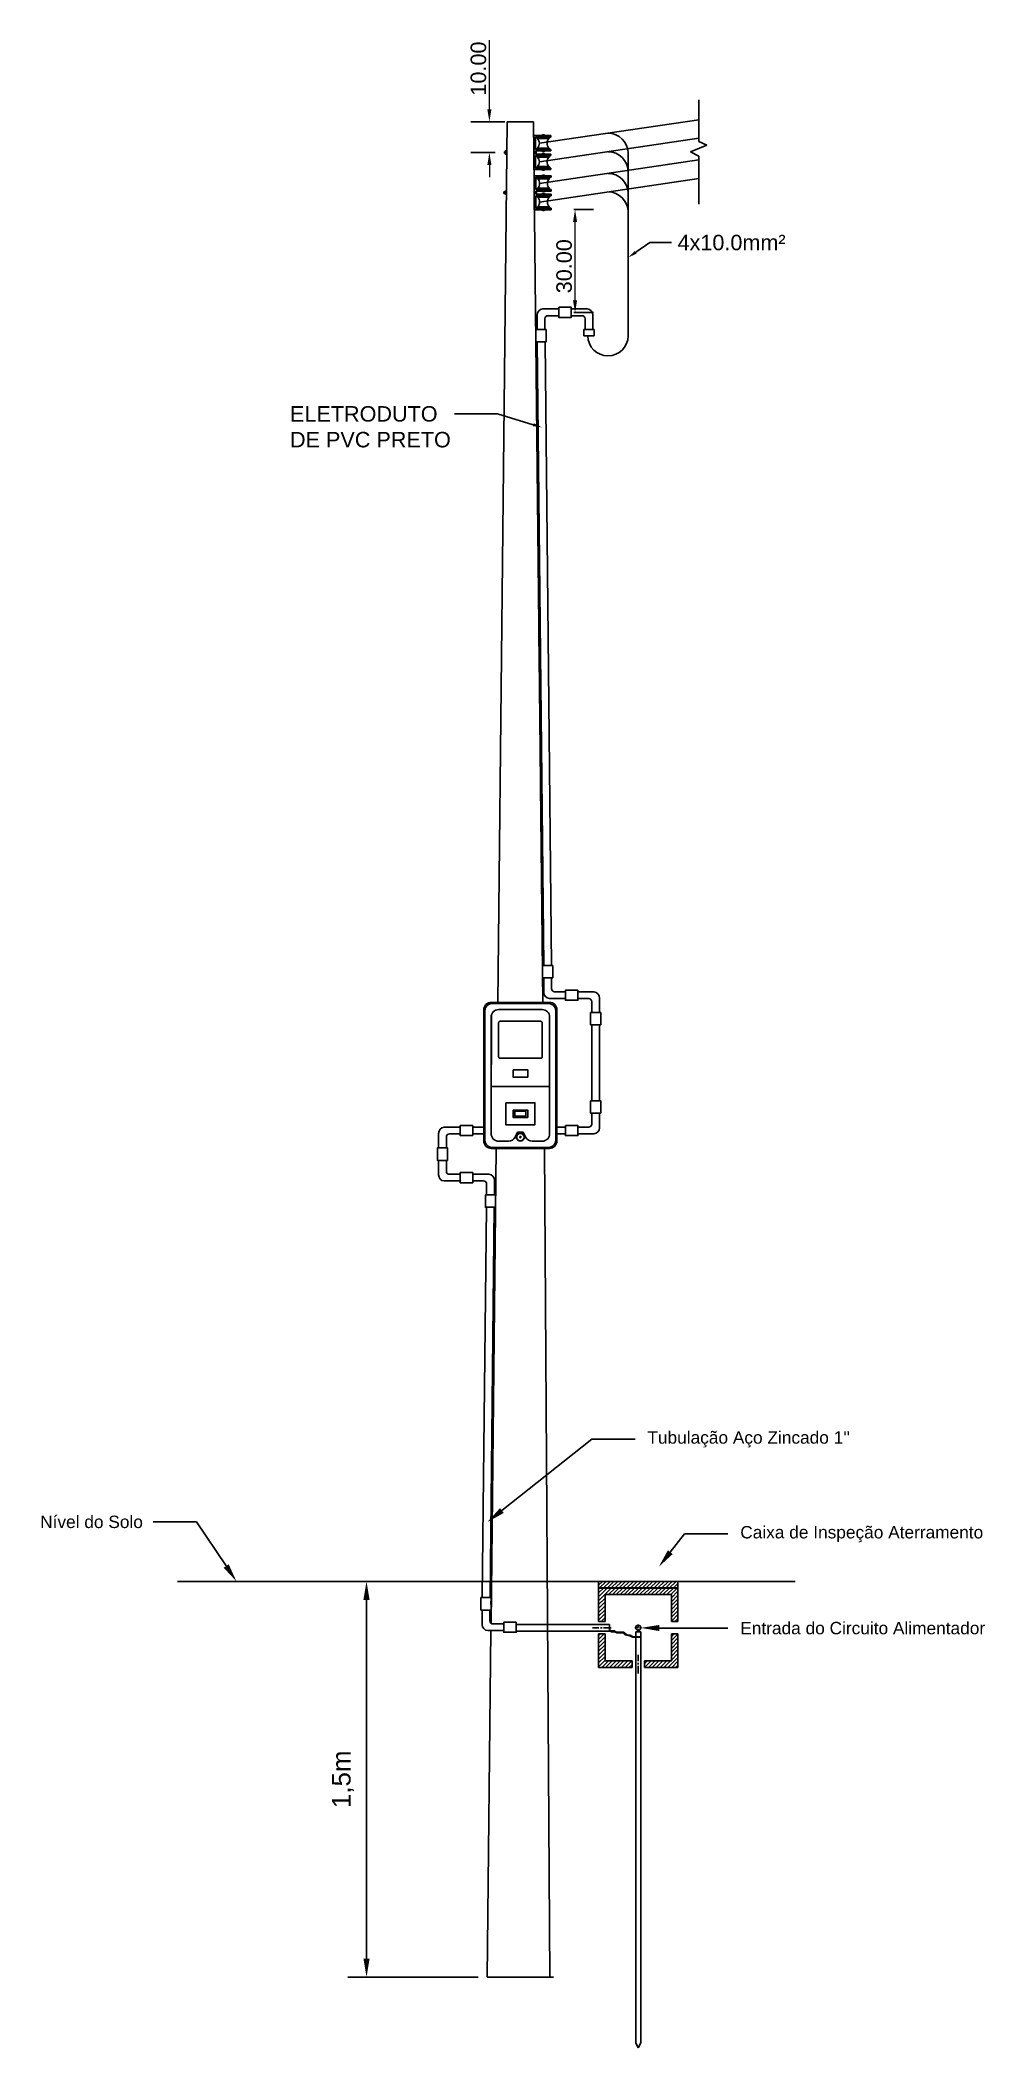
# Model space of a CAD drawing. Header units: millimetres. Extents: x 100 to 1503, y 100 to 694.
# Drawn here: x 1350.2 to 1502.9, y 182.1 to 506.7 of the extents above; entities that cross this region are included whole.
import ezdxf
from ezdxf import colors
from ezdxf.entities.mleader import LeaderData, LeaderLine
from ezdxf.math import Vec2, Vec3

# ---------------------------------------------------------------- set-up
doc = ezdxf.new("R2010")
doc.units = ezdxf.units.MM
doc.linetypes.add('CENTER', pattern=[2, 1.25, -0.25, 0.25, -0.25])
doc.linetypes.add('SGC_DASHDOT', pattern=[1, 0.5, -0.25, 0, -0.25])
doc.styles.add('Notes', font='Arial.ttf', dxfattribs={"height": 3})
doc.styles.get("Standard").update_dxf_attribs({"font": 'Arial.ttf'})
doc.dimstyles.new('Electrical-Metric', dxfattribs={"dimtxt": 3, "dimasz": 3, "dimexe": 3, "dimexo": 1.5, "dimgap": 2, "dimtad": 1, "dimzin": 3, "dimdsep": 46, "dimtxsty": 'Standard', "dimcen": 3, "dimazin": 2, "dimtfac": 1, "dimtofl": 0, "dimtmove": 0, "dimatfit": 3, "dimfxl": 1, "dimfrac": 1, "dimtolj": 1, "dimtzin": 0, "dimarcsym": 0})
pattern_1 = [(45, (1023.67795, -150.41885), (-0.31430896, 0.31430896), [])]

msp = doc.modelspace()

# ---------------------------------------------------------------- blocks, each defined once
blk = doc.blocks.new('*D156')
at = {"color": 0, "linetype": 'Continuous', "lineweight": -2, "transparency": 16777216}
for p, q in [((1422.99, 257.54), (1399.93, 257.54)), ((1402.93, 196.54), (1402.93, 254.54)), ((1420.96, 193.54), (1399.93, 193.54))]:
    blk.add_line(p, q, dxfattribs=at)
at = {"color": 0, "linetype": 'Continuous', "transparency": 16777216}
for points in [[(1402.43, 254.54), (1403.43, 254.54), (1402.93, 257.54)], [(1402.43, 196.54), (1403.43, 196.54), (1402.93, 193.54)]]:
    blk.add_solid(points, dxfattribs=at)
at = {"layer": 'Defpoints', "color": 0, "linetype": 'Continuous', "transparency": 16777216}
for p in [(1402.93, 257.54), (1424.49, 257.54), (1422.46, 193.54)]:
    blk.add_point(p, dxfattribs=at)
at = {"color": 0, "linetype": 'Continuous', "transparency": 16777216, "insert": (1399.13, 225.54), "char_height": 3, "attachment_point": 5, "rotation": 90}
blk.add_mtext('\\A1;1,5m', dxfattribs=at)
blk = doc.blocks.new('*D155')
at = {"color": 0, "lineweight": -2, "transparency": 16777216}
for p, q in [((1436.48, 479.34), (1439.65, 479.34)), ((1436.48, 462.7), (1439.65, 462.7))]:
    blk.add_line(p, q, dxfattribs=at)
at = {"color": 0, "lineweight": 5, "transparency": 16777216}
blk.add_line((1436.65, 464.7), (1436.65, 477.34), dxfattribs=at)
at = {"color": 0, "transparency": 16777216}
for points in [[(1436.32, 477.34), (1436.99, 477.34), (1436.65, 479.34)], [(1436.32, 464.7), (1436.99, 464.7), (1436.65, 462.7)]]:
    blk.add_solid(points, dxfattribs=at)
at = {"layer": 'Defpoints', "color": 0, "transparency": 16777216}
for p in [(1434.98, 479.34), (1436.65, 479.34), (1434.98, 462.7)]:
    blk.add_point(p, dxfattribs=at)
at = {"color": 0, "transparency": 16777216, "insert": (1434.89, 470.19), "char_height": 2.5, "attachment_point": 5, "rotation": 90}
blk.add_mtext('\\A1;30.00', dxfattribs=at)
blk = doc.blocks.new('*D157')
at = {"color": 0, "lineweight": 5, "transparency": 16777216}
for p, q in [((1422.8, 495.56), (1422.8, 506.75)), ((1422.8, 486.58), (1422.8, 484.58))]:
    blk.add_line(p, q, dxfattribs=at)
at = {"color": 0, "lineweight": -2, "transparency": 16777216}
for p, q in [((1425.31, 493.56), (1419.8, 493.56)), ((1423.73, 488.58), (1419.8, 488.58))]:
    blk.add_line(p, q, dxfattribs=at)
at = {"color": 0, "transparency": 16777216}
for points in [[(1422.47, 495.56), (1423.13, 495.56), (1422.8, 493.56)], [(1422.47, 486.58), (1423.13, 486.58), (1422.8, 488.58)]]:
    blk.add_solid(points, dxfattribs=at)
at = {"layer": 'Defpoints', "color": 0, "transparency": 16777216}
for p in [(1422.8, 493.56), (1426.81, 493.56), (1425.23, 488.58)]:
    blk.add_point(p, dxfattribs=at)
at = {"color": 0, "transparency": 16777216, "insert": (1421.03, 502.15), "char_height": 2.5, "attachment_point": 5, "rotation": 90}
blk.add_mtext('\\A1;10.00', dxfattribs=at)

# ---------------------------------------------------------------- dimensions: what is measured, and where the dimension line sits
at = {"linetype": 'Continuous'}
dim = msp.add_linear_dim(base=(1422.799, 493.56), p1=(1425.23, 488.581), p2=(1426.806, 493.56), angle=90, text='10.00', dimstyle='Electrical-Metric', override={"dimtxt": 2.5, "dimasz": 2, "dimgap": 0.5, "dimlwd": 5})
dim.commit()
dim.dimension.update_dxf_attribs({"geometry": '*D157', "text_midpoint": (1421.032, 502.153)})
dim = msp.add_linear_dim(base=(1436.653, 479.338), p1=(1434.978, 462.695), p2=(1434.978, 479.338), angle=90, text='30.00', dimstyle='Electrical-Metric', override={"dimtxt": 2.5, "dimasz": 2, "dimgap": 0.5, "dimlwd": 5})
dim.commit()
dim.dimension.update_dxf_attribs({"geometry": '*D155', "text_midpoint": (1436.653, 470.194), "dimtype": 160})
dim = msp.add_linear_dim(base=(1402.935, 257.537), p1=(1422.457, 193.537), p2=(1424.487, 257.537), angle=90, text='1,5m', dimstyle='Electrical-Metric', dxfattribs=at)
dim.commit()
dim.dimension.update_dxf_attribs({"geometry": '*D156', "text_midpoint": (1399.128, 225.537)})

# ---------------------------------------------------------------- hatches: boundary and pattern name
at = {"linetype": 'Continuous'}
h = msp.add_hatch(dxfattribs=at)
h.set_pattern_fill('ANSI31', color=256, scale=0.14)
h.set_pattern_definition(pattern_1)
h.paths.add_polyline_path([(1440.446, 257.537), (1440.446, 256.477), (1453.296, 256.477), (1453.296, 257.537)])
h = msp.add_hatch(dxfattribs=at)
h.set_pattern_fill('ANSI31', color=256, scale=0.14)
h.set_pattern_definition(pattern_1)
h.paths.add_polyline_path([(1441.516, 244.687), (1441.516, 249.042), (1440.446, 249.042), (1440.446, 243.617), (1445.871, 243.617), (1445.871, 244.687)], flags=17)
h.paths.add_polyline_path([(1452.226, 251.042), (1453.296, 251.042), (1453.296, 256.457), (1440.446, 256.457), (1440.446, 251.042), (1441.516, 251.042), (1441.516, 255.397), (1452.226, 255.397)])
h.paths.add_polyline_path([(1453.296, 249.042), (1452.226, 249.042), (1452.226, 244.687), (1447.871, 244.687), (1447.871, 243.617), (1453.296, 243.617)])

# ---------------------------------------------------------------- linework, layer by layer
for p, q in [((1456.651, 497.082), (1456.651, 490.374)), ((1425.657, 493.537), (1429.957, 493.537)), ((1430.882, 490.073), (1456.651, 493.879)), ((1432.76, 491.323), (1430.01, 491.323)), ((1430.01, 491.323), (1430.01, 485.823)), ((1432.76, 491.073), (1430.26, 491.073)), ((1430.26, 491.073), (1430.26, 489.073)), ((1432.458, 490.847), (1430.561, 490.847)), ((1432.385, 491.073), (1430.635, 491.073)), ((1430.882, 487.074), (1456.651, 490.881)), ((1431.76, 491.373), (1431.26, 491.373)), ((1431.26, 491.373), (1431.26, 491.323)), ((1431.26, 491.323), (1431.76, 491.323)), ((1431.635, 491.423), (1431.385, 491.423)), ((1431.385, 491.423), (1431.385, 491.373)), ((1431.635, 491.373), (1431.635, 491.423)), ((1431.76, 491.323), (1431.76, 491.373)), ((1432.76, 491.073), (1432.76, 491.323)), ((1456.651, 490.374), (1457.965, 489.755)), ((1425.355, 488.706), (1425.23, 488.706)), ((1425.23, 488.706), (1425.23, 488.456)), ((1425.23, 488.456), (1425.355, 488.456)), ((1425.605, 488.831), (1425.355, 488.831)), ((1425.355, 488.831), (1425.355, 488.331)), ((1425.355, 488.331), (1425.604, 488.33)), ((1425.605, 488.831), (1425.603, 488.33)), ((1430.26, 489.073), (1432.76, 489.073)), ((1432.76, 488.823), (1430.26, 488.823)), ((1430.26, 488.823), (1430.26, 488.323)), ((1430.26, 488.698), (1430.385, 488.698)), ((1430.26, 488.698), (1430.26, 488.448)), ((1430.26, 488.698), (1430.385, 488.698)), ((1430.26, 488.698), (1430.26, 488.448)), ((1430.38, 488.623), (1430.26, 488.623)), ((1430.38, 488.523), (1430.26, 488.523)), ((1430.385, 488.448), (1430.26, 488.448)), ((1430.385, 488.448), (1430.26, 488.448)), ((1430.26, 488.323), (1432.76, 488.323)), ((1432.76, 488.073), (1430.26, 488.073)), ((1430.26, 488.073), (1430.26, 486.073)), ((1430.38, 488.623), (1430.385, 488.698)), ((1430.38, 488.523), (1430.38, 488.623)), ((1430.38, 488.523), (1430.385, 488.448)), ((1430.39, 488.623), (1430.385, 488.698)), ((1430.39, 488.523), (1430.385, 488.448)), ((1430.39, 488.523), (1430.39, 488.623)), ((1432.458, 487.847), (1430.561, 487.847)), ((1432.457, 489.3), (1430.563, 489.3)), ((1432.385, 489.073), (1430.635, 489.073)), ((1432.385, 488.073), (1430.635, 488.073)), ((1430.915, 483.573), (1456.684, 487.38)), ((1431.26, 488.823), (1431.26, 488.773)), ((1431.76, 488.823), (1431.26, 488.823)), ((1431.26, 488.773), (1431.76, 488.773)), ((1431.76, 488.373), (1431.26, 488.373)), ((1431.26, 488.373), (1431.26, 488.323)), ((1431.26, 488.323), (1431.76, 488.323)), ((1431.385, 488.773), (1431.385, 488.723)), ((1431.385, 488.723), (1431.635, 488.723)), ((1431.635, 488.423), (1431.385, 488.423)), ((1431.385, 488.423), (1431.385, 488.373)), ((1431.635, 488.723), (1431.635, 488.773)), ((1431.635, 488.373), (1431.635, 488.423)), ((1431.76, 488.773), (1431.76, 488.823)), ((1431.76, 488.323), (1431.76, 488.373)), ((1432.76, 489.073), (1432.76, 488.823)), ((1432.76, 488.323), (1432.76, 488.073)), ((1445.228, 458.941), (1445.228, 488.462)), ((1457.965, 489.755), (1455.309, 488.708)), ((1455.309, 488.708), (1456.651, 487.993)), ((1456.651, 487.993), (1456.651, 480.229)), ((1430.01, 485.823), (1432.76, 485.823)), ((1432.793, 484.823), (1430.043, 484.823)), ((1430.043, 484.823), (1430.043, 479.323)), ((1430.26, 486.073), (1432.76, 486.073)), ((1432.793, 484.573), (1430.293, 484.573)), ((1430.293, 484.573), (1430.293, 482.573)), ((1432.457, 486.3), (1430.563, 486.3)), ((1432.491, 484.347), (1430.594, 484.347)), ((1432.385, 486.073), (1430.635, 486.073)), ((1432.418, 484.573), (1430.668, 484.573)), ((1430.915, 480.573), (1456.684, 484.38)), ((1431.26, 485.823), (1431.26, 485.773)), ((1431.76, 485.823), (1431.26, 485.823)), ((1431.26, 485.773), (1431.76, 485.773)), ((1431.793, 484.873), (1431.293, 484.873)), ((1431.293, 484.873), (1431.293, 484.823)), ((1431.293, 484.823), (1431.793, 484.823)), ((1431.385, 485.773), (1431.385, 485.723)), ((1431.385, 485.723), (1431.635, 485.723)), ((1431.668, 484.923), (1431.418, 484.923)), ((1431.418, 484.923), (1431.418, 484.873)), ((1431.635, 485.723), (1431.635, 485.773)), ((1431.668, 484.873), (1431.668, 484.923)), ((1431.76, 485.773), (1431.76, 485.823)), ((1431.793, 484.823), (1431.793, 484.873)), ((1432.76, 485.823), (1432.76, 486.073)), ((1432.793, 484.573), (1432.793, 484.823)), ((1425.285, 482.207), (1425.16, 482.207)), ((1425.16, 482.207), (1425.16, 481.957)), ((1425.16, 481.957), (1425.285, 481.957)), ((1425.535, 482.332), (1425.285, 482.332)), ((1425.285, 482.332), (1425.285, 481.832)), ((1425.285, 481.832), (1425.534, 481.831)), ((1425.535, 482.332), (1425.534, 481.831)), ((1430.293, 482.573), (1432.793, 482.573)), ((1432.793, 482.323), (1430.293, 482.323)), ((1430.293, 482.323), (1430.293, 481.823)), ((1430.293, 482.199), (1430.418, 482.199)), ((1430.293, 482.199), (1430.293, 481.949)), ((1430.293, 482.199), (1430.418, 482.199)), ((1430.293, 482.199), (1430.293, 481.949)), ((1430.293, 482.199), (1430.418, 482.199)), ((1430.293, 482.199), (1430.293, 481.949)), ((1430.413, 482.124), (1430.293, 482.124)), ((1430.413, 482.024), (1430.293, 482.024)), ((1430.418, 481.949), (1430.293, 481.949)), ((1430.418, 481.949), (1430.293, 481.949)), ((1430.418, 481.949), (1430.293, 481.949)), ((1430.293, 481.823), (1432.793, 481.823)), ((1432.793, 481.573), (1430.293, 481.573)), ((1430.293, 481.573), (1430.293, 479.573)), ((1430.413, 482.124), (1430.418, 482.199)), ((1430.413, 482.024), (1430.413, 482.124)), ((1430.413, 482.024), (1430.418, 481.949)), ((1430.423, 482.124), (1430.418, 482.199)), ((1430.423, 482.024), (1430.418, 481.949)), ((1430.423, 482.024), (1430.423, 482.124)), ((1432.491, 481.347), (1430.594, 481.347)), ((1432.49, 482.8), (1430.596, 482.8)), ((1432.418, 482.573), (1430.668, 482.573)), ((1432.418, 481.573), (1430.668, 481.573)), ((1431.293, 482.323), (1431.293, 482.273)), ((1431.793, 482.323), (1431.293, 482.323)), ((1431.293, 482.273), (1431.793, 482.273)), ((1431.793, 481.873), (1431.293, 481.873)), ((1431.293, 481.873), (1431.293, 481.823)), ((1431.293, 481.823), (1431.793, 481.823)), ((1431.418, 482.273), (1431.418, 482.223)), ((1431.418, 482.223), (1431.668, 482.223)), ((1431.668, 481.923), (1431.418, 481.923)), ((1431.418, 481.923), (1431.418, 481.873)), ((1431.668, 482.223), (1431.668, 482.273)), ((1431.668, 481.873), (1431.668, 481.923)), ((1431.793, 482.273), (1431.793, 482.323)), ((1431.793, 481.823), (1431.793, 481.873)), ((1432.793, 482.573), (1432.793, 482.323)), ((1432.793, 481.823), (1432.793, 481.573)), ((1430.043, 479.323), (1432.793, 479.323)), ((1430.293, 479.573), (1432.793, 479.573)), ((1432.49, 479.8), (1430.596, 479.8)), ((1432.418, 479.573), (1430.668, 479.573)), ((1431.293, 479.323), (1431.293, 479.273)), ((1431.793, 479.323), (1431.293, 479.323)), ((1431.293, 479.273), (1431.793, 479.273)), ((1431.418, 479.273), (1431.418, 479.223)), ((1431.418, 479.223), (1431.668, 479.223)), ((1431.668, 479.223), (1431.668, 479.273)), ((1431.793, 479.273), (1431.793, 479.323)), ((1432.793, 479.323), (1432.793, 479.573)), ((1430.512, 462.282), (1430.512, 459.94)), ((1431.422, 463.278), (1434.028, 463.278)), ((1431.778, 461.69), (1431.778, 459.94)), ((1432.278, 462.19), (1434.028, 462.19)), ((1434.028, 463.551), (1436.028, 463.551)), ((1434.028, 462.101), (1434.028, 461.918)), ((1438.635, 463.278), (1436.028, 463.278)), ((1437.778, 462.19), (1436.028, 462.19)), ((1438.278, 461.69), (1438.278, 459.94)), ((1439.545, 462.282), (1439.545, 459.94)), ((1430.512, 459.94), (1430.329, 459.94)), ((1430.329, 459.94), (1430.329, 457.94)), ((1430.408, 457.94), (1431.883, 457.94)), ((1430.533, 457.94), (1431.587, 357.109)), ((1432.853, 357.109), (1431.799, 457.94)), ((1438.095, 459.94), (1438.095, 458.94)), ((1439.728, 458.94), (1438.095, 458.94)), ((1439.545, 459.94), (1439.728, 459.94)), ((1431.587, 355.109), (1431.404, 355.109)), ((1431.587, 352.767), (1431.587, 355.109)), ((1432.853, 353.359), (1432.853, 355.109)), ((1433.037, 355.109), (1433.037, 356.109)), ((1432.497, 351.771), (1435.103, 351.771)), ((1433.353, 352.859), (1435.103, 352.859)), ((1437.103, 353.131), (1435.103, 353.131)), ((1439.71, 352.859), (1437.103, 352.859)), ((1438.853, 351.771), (1437.103, 351.771)), ((1437.103, 351.682), (1437.103, 351.498)), ((1439.353, 351.271), (1439.353, 349.521)), ((1440.62, 351.862), (1440.62, 349.521)), ((1423.12, 349.095), (1423.12, 345.108)), ((1439.353, 335.254), (1439.353, 347.521)), ((1440.62, 349.521), (1440.803, 349.521)), ((1440.62, 347.521), (1440.62, 335.254)), ((1440.803, 349.521), (1440.803, 347.521)), ((1423.12, 345.108), (1423.12, 341.122)), ((1420.099, 331.068), (1420.099, 331.251)), ((1439.353, 333.229), (1439.353, 333.254)), ((1439.353, 331.479), (1439.353, 333.229)), ((1440.62, 330.887), (1440.62, 333.229)), ((1414.583, 329.982), (1414.583, 327.641)), ((1415.493, 330.979), (1418.099, 330.979)), ((1415.849, 329.391), (1415.849, 327.641)), ((1416.349, 329.891), (1418.099, 329.891)), ((1420.099, 330.979), (1421.901, 330.979)), ((1420.099, 329.891), (1421.901, 329.891)), ((1435.103, 330.979), (1433.714, 330.979)), ((1435.103, 329.891), (1433.714, 329.891)), ((1435.103, 329.802), (1435.103, 329.618)), ((1438.853, 330.979), (1437.103, 330.979)), ((1439.71, 329.891), (1437.103, 329.891)), ((1414.583, 325.616), (1415.849, 325.616)), ((1414.583, 323.275), (1414.583, 325.616)), ((1415.849, 327.641), (1415.849, 327.616)), ((1415.849, 323.866), (1415.849, 325.616)), ((1423.067, 250.771), (1423.902, 327.537)), ((1415.493, 322.278), (1418.099, 322.278)), ((1416.349, 323.366), (1418.099, 323.366)), ((1420.099, 323.638), (1418.099, 323.638)), ((1422.705, 323.366), (1420.099, 323.366)), ((1421.849, 322.278), (1420.099, 322.278)), ((1420.099, 322.189), (1420.099, 322.005)), ((1422.349, 321.778), (1422.349, 320.028)), ((1423.615, 322.369), (1423.615, 320.028)), ((1423.615, 320.028), (1423.799, 320.028)), ((1423.799, 320.028), (1423.799, 318.028)), ((1422.327, 318.028), (1421.638, 254.91)), ((1423.719, 318.028), (1422.245, 318.028)), ((1422.904, 254.91), (1423.593, 318.028)), ((1423.141, 257.537), (1422.053, 257.537)), ((1423.141, 257.537), (1432.474, 257.537)), ((1423.065, 254.91), (1423.054, 253.801)), ((1423.065, 252.91), (1423.065, 253.91)), ((1421.616, 252.91), (1421.432, 252.91)), ((1421.616, 250.568), (1421.616, 252.91)), ((1422.882, 251.16), (1422.882, 252.91)), ((1423.382, 250.66), (1425.132, 250.66)), ((1427.132, 250.932), (1425.132, 250.932)), ((1427.132, 249.572), (1427.132, 250.66)), ((1453.296, 251.042), (1452.226, 251.042)), ((1422.526, 249.572), (1425.132, 249.572)), ((1427.132, 249.482), (1427.132, 249.299)), ((1453.296, 249.042), (1452.226, 249.042))]:
    msp.add_line(p, q)
for p, q in [((1425.657, 493.537), (1424.159, 351.162)), ((1431.445, 351.162), (1429.957, 493.537)), ((1430.813, 408.737), (1430.733, 420.734)), ((1431.445, 351.162), (1431.06, 386.237)), ((1432.532, 339.35), (1432.532, 335.806)), ((1432.532, 337.578), (1423.082, 337.578)), ((1427.335, 330.153), (1426.951, 329.377)), ((1428.28, 330.153), (1427.335, 330.153)), ((1428.28, 330.153), (1428.664, 329.377)), ((1432.548, 193.537), (1431.704, 327.537)), ((1372.356, 257.537), (1432.474, 257.537)), ((1472.226, 257.537), (1408.666, 257.537)), ((1427.132, 250.586), (1442.232, 250.586)), ((1441.516, 251.042), (1440.446, 251.042)), ((1442.232, 250.586), (1442.232, 249.498)), ((1423.054, 249.572), (1422.457, 193.537)), ((1442.232, 249.498), (1427.132, 249.482)), ((1441.516, 249.042), (1440.446, 249.042)), ((1442.232, 249.694), (1442.516, 249.562)), ((1442.232, 249.548), (1442.534, 249.402)), ((1442.516, 249.562), (1442.96, 249.562)), ((1442.534, 249.402), (1442.781, 249.402)), ((1442.781, 249.402), (1443.05, 249.402)), ((1442.96, 249.562), (1443.364, 249.317)), ((1443.05, 249.402), (1443.42, 249.223)), ((1443.364, 249.317), (1443.667, 249.317)), ((1443.42, 249.223), (1443.779, 249.223)), ((1443.667, 249.317), (1444.06, 249.317)), ((1443.779, 249.223), (1444.037, 249.223)), ((1444.037, 249.223), (1444.474, 249.223)), ((1444.06, 249.317), (1444.474, 249.317)), ((1444.474, 249.317), (1444.968, 248.937)), ((1444.474, 249.223), (1444.777, 248.92)), ((1444.777, 248.92), (1445.17, 248.774)), ((1444.968, 248.937), (1445.198, 248.823)), ((1445.17, 248.774), (1445.428, 248.774)), ((1445.198, 248.823), (1445.54, 248.823)), ((1445.428, 248.774), (1445.809, 248.595)), ((1445.54, 248.823), (1445.854, 248.675)), ((1445.809, 248.595), (1446, 248.505)), ((1445.854, 248.675), (1446.113, 248.553)), ((1446, 248.505), (1446.463, 248.505)), ((1446.113, 248.553), (1446.325, 248.553)), ((1446.325, 248.553), (1446.463, 248.553)), ((1446.463, 249.39), (1446.463, 182.929)), ((1447.279, 249.39), (1446.463, 249.39)), ((1447.02, 248.553), (1446.463, 248.553)), ((1446.463, 248.505), (1446.706, 248.505)), ((1446.706, 248.505), (1446.526, 248.505)), ((1446.706, 248.505), (1447.099, 248.505)), ((1447.279, 248.505), (1446.706, 248.505)), ((1446.785, 248.553), (1447.279, 248.553)), ((1447.279, 249.39), (1447.279, 182.929)), ((1445.871, 243.617), (1445.871, 244.687)), ((1447.871, 243.617), (1447.871, 244.687)), ((1422.457, 193.537), (1433.157, 193.537)), ((1446.463, 182.929), (1446.871, 182.113)), ((1446.871, 182.113), (1447.279, 182.929))]:
    msp.add_line(p, q, dxfattribs=at)
at = {"linetype": 'CENTER'}
for p, q in [((1442.516, 250.042), (1439.446, 250.042)), ((1446.871, 242.617), (1446.871, 245.687))]:
    msp.add_line(p, q, dxfattribs=at)
at = {"linetype": 'SGC_DASHDOT'}
for p, q in [((1446.345, 250.042), (1447.397, 250.042)), ((1446.871, 250.568), (1446.871, 249.517))]:
    msp.add_line(p, q, dxfattribs=at)
for points in [[(1434.028, 463.551), (1434.028, 461.918), (1436.028, 461.918), (1436.028, 463.551)], [(1431.962, 459.94), (1430.329, 459.94), (1430.329, 457.94), (1431.962, 457.94)], [(1431.404, 357.109), (1433.037, 357.109), (1433.037, 355.109), (1431.404, 355.109)], [(1437.103, 353.131), (1437.103, 351.498), (1435.103, 351.498), (1435.103, 353.131)], [(1439.17, 349.521), (1440.803, 349.521), (1440.803, 347.521), (1439.17, 347.521)], [(1439.17, 335.254), (1440.803, 335.254), (1440.803, 333.254), (1439.17, 333.254)], [(1420.099, 329.618), (1420.099, 331.251), (1418.099, 331.251), (1418.099, 329.618)], [(1435.103, 331.251), (1435.103, 329.618), (1437.103, 329.618), (1437.103, 331.251)], [(1416.032, 325.616), (1414.399, 325.616), (1414.399, 327.616), (1416.032, 327.616)], [(1420.099, 323.638), (1420.099, 322.005), (1418.099, 322.005), (1418.099, 323.638)], [(1422.166, 320.028), (1423.799, 320.028), (1423.799, 318.028), (1422.166, 318.028)], [(1421.432, 254.91), (1423.065, 254.91), (1423.065, 252.91), (1421.432, 252.91)], [(1427.132, 250.932), (1427.132, 249.299), (1425.132, 249.299), (1425.132, 250.932)]]:
    msp.add_lwpolyline(points, close=True)
for points in [[(1438.095, 458.94), (1438.095, 459.94), (1439.728, 459.94), (1439.728, 458.94)], [(1433.037, 356.109), (1433.037, 355.109), (1431.404, 355.109), (1431.404, 356.109)], [(1423.065, 253.91), (1423.065, 252.91), (1421.432, 252.91), (1421.432, 253.91)]]:
    msp.add_lwpolyline(points)
at = {"linetype": 'Continuous'}
for points in [[(1423.082, 351.162), (1432.532, 351.162, -0.4142136), (1433.714, 349.981), (1433.714, 328.719, -0.4142136), (1432.532, 327.537), (1423.082, 327.537, -0.4142136), (1421.901, 328.719), (1421.901, 349.981, -0.4142136)], [(1423.26, 350.985), (1432.355, 350.985, -0.4142136), (1433.536, 349.804), (1433.536, 328.896, -0.4142136), (1432.355, 327.715), (1423.26, 327.715, -0.4142136), (1422.078, 328.896), (1422.078, 349.804, -0.4142136)]]:
    msp.add_lwpolyline(points, format="xyb", close=True, dxfattribs=at)
msp.add_lwpolyline([(1425.892, 328.719), (1424.264, 328.719, -0.4142136), (1423.082, 329.9), (1423.082, 348.8, -0.4142136), (1424.264, 349.981), (1431.351, 349.981, -0.4142136), (1432.532, 348.8), (1432.532, 329.9, -0.4142136), (1431.351, 328.719), (1429.723, 328.719)], format="xyb", dxfattribs=at)
msp.add_lwpolyline([(1424.497, 348.099), (1431.118, 348.099, -0.4142136), (1431.328, 347.889), (1431.328, 342.328, -0.4142136), (1431.118, 342.118), (1424.497, 342.118, -0.4142136), (1424.287, 342.328), (1424.287, 347.889, -0.4142136)], format="xyb", close=True)
for points in [[(1426.626, 340.264), (1428.989, 340.264), (1428.989, 339.083), (1426.626, 339.083)], [(1425.445, 334.92), (1430.17, 334.92), (1430.17, 331.376), (1425.445, 331.376)], [(1426.626, 333.739), (1428.989, 333.739), (1428.989, 332.558), (1426.626, 332.558)], [(1426.921, 333.562), (1428.693, 333.562), (1428.693, 332.735), (1426.921, 332.735)], [(1440.446, 257.537), (1453.296, 257.537), (1453.296, 256.477), (1440.446, 256.477)]]:
    msp.add_lwpolyline(points, close=True, dxfattribs=at)
for points in [[(1440.446, 251.042), (1440.446, 256.457), (1453.296, 256.457), (1453.296, 251.042)], [(1441.516, 251.042), (1441.516, 255.397), (1452.226, 255.397), (1452.226, 251.042)], [(1445.871, 243.617), (1440.446, 243.617), (1440.446, 249.042)], [(1445.871, 244.687), (1441.516, 244.687), (1441.516, 249.042)], [(1453.296, 249.042), (1453.296, 243.617), (1447.871, 243.617)], [(1452.226, 249.042), (1452.226, 244.687), (1447.871, 244.687)]]:
    msp.add_lwpolyline(points, dxfattribs=at)
for centre, radius in [((1427.807, 329.375), 0.657), ((1427.807, 329.375), 0.592), ((1427.807, 329.375), 0.104), ((1446.871, 250.042), 0.408)]:
    msp.add_circle(centre, radius)
for centre, radius, start, end in [((1430.635, 490.948), 0.125, 90, 233.94909), ((1429.789, 490.073), 1.093, 315.02868, 45.08528), ((1433.23, 490.073), 1.093, 134.90969, 224.97636), ((1432.385, 490.948), 0.125, 306.05091, 90), ((1441.978, 488.462), 3.25, 0, 90), ((1430.635, 489.198), 0.125, 125.18363, 270), ((1430.635, 487.948), 0.125, 90, 233.94909), ((1429.789, 487.073), 1.093, 315.02868, 45.08528), ((1433.23, 487.073), 1.093, 134.90969, 224.97636), ((1432.385, 489.198), 0.125, 270, 54.81637), ((1432.385, 487.948), 0.125, 306.05091, 90), ((1441.978, 485.463), 3.25, 0, 90), ((1430.635, 486.198), 0.125, 125.18363, 270), ((1430.668, 484.448), 0.125, 90, 233.94909), ((1429.822, 483.573), 1.093, 315.02868, 45.08528), ((1433.263, 483.573), 1.093, 134.90969, 224.97636), ((1432.385, 486.198), 0.125, 270, 54.81637), ((1432.418, 484.448), 0.125, 306.05091, 90), ((1441.978, 481.957), 3.25, 0, 90), ((1430.668, 482.698), 0.125, 125.18363, 270), ((1430.668, 481.448), 0.125, 90, 233.94909), ((1429.822, 480.573), 1.093, 315.02868, 45.08528), ((1433.263, 480.573), 1.093, 134.90969, 224.97636), ((1432.418, 482.698), 0.125, 270, 54.81637), ((1432.418, 481.448), 0.125, 306.05091, 90), ((1441.978, 478.957), 3.25, 0, 90), ((1430.668, 479.698), 0.125, 125.18363, 270), ((1432.418, 479.698), 0.125, 270, 54.81637), ((1441.978, 458.941), 3.25, 180, 0)]:
    msp.add_arc(centre, radius, start, end)
for centre, radius, start, end in [((1431.51, 462.284), 0.998, 95.06564, 180.14691), ((1432.278, 461.69), 0.5, 89.99872, 180.00506), ((1437.779, 461.69), 0.5, 359.99494, 90.00128), ((1438.547, 462.284), 0.998, 359.85309, 84.93436), ((1432.585, 352.765), 0.998, 179.85309, 264.93436), ((1433.353, 353.359), 0.5, 179.99494, 270.00128), ((1438.853, 351.271), 0.5, 359.99494, 90.00128), ((1439.622, 351.865), 0.998, 359.85309, 84.93436), ((1438.853, 331.479), 0.5, 269.99856, 0.0049), ((1415.581, 329.985), 0.998, 95.0658, 180.14707), ((1416.349, 329.391), 0.5, 89.99888, 180.00522), ((1425.892, 329.9), 1.181, 270, 333.7082), ((1429.723, 329.9), 1.181, 206.2918, 270), ((1439.622, 330.885), 0.998, 275.06548, 0.14675), ((1415.581, 323.272), 0.998, 179.85309, 264.93436), ((1416.349, 323.866), 0.5, 179.99494, 270.00128), ((1421.849, 321.778), 0.5, 359.99494, 90.00128), ((1422.617, 322.372), 0.998, 359.85309, 84.93436), ((1422.614, 250.566), 0.998, 179.85309, 264.93436), ((1423.382, 251.16), 0.5, 179.99494, 270.00128)]:
    msp.add_arc(centre, radius, start, end, dxfattribs=at)

msp.set_redraw_order([(e.dxf.handle, doc.entitydb.next_handle()) for e in msp.query("TEXT MTEXT ATTDEF DIMENSION ARC_DIMENSION")])  # texts and dimensions are drawn at this point

# ---------------------------------------------------------------- leaders
ml = msp.add_multileader_mtext('Standard')
ml.set_content('4x10.0mm²', color=256, style='Notes')
ml.set_leader_properties()
ml.build(insert=Vec2(0, 0))
ml.multileader.update_dxf_attribs({"dogleg_length": 7, "arrow_head_size": 1.5})
ctx = ml.context
ctx.base_point, ctx.char_height, ctx.arrow_head_size, ctx.landing_gap_size, ctx.plane_origin = Vec3(1452.229, 474.005), 2.5, 1.5, 1, Vec3(1445.228, 471.588)
notes = []
notes.append((ctx, [(0, (1, 1, 0), (1448.729, 474.005), (1, 0), 3.5, [(0, [(1445.228, 471.588)], 0, [])])]))
ctx.mtext.insert, ctx.mtext.rotation, ctx.mtext.flow_direction = Vec3(1453.229, 475.277), 6.2831853, 5
ml = msp.add_multileader_mtext('Standard')
ml.set_content('ELETRODUTO\\PDE PVC PRETO', color=256, style='Notes')
ml.set_leader_properties()
ml.build(insert=Vec2(0, 0))
ml.multileader.update_dxf_attribs({"dogleg_length": 7, "arrow_head_size": 1.5})
ctx = ml.context
ctx.base_point, ctx.char_height, ctx.arrow_head_size, ctx.landing_gap_size, ctx.plane_origin = Vec3(1389.761, 446.298), 2.5, 1.5, 1, Vec3(1431.337, 444.137)
notes.append((ctx, [(1, (1, 1, 0), (1424.136, 446.298), (-1, 0), 7, [(0, [(1431.337, 444.137)], 0, [])])]))
ctx.mtext.insert, ctx.mtext.rotation, ctx.mtext.flow_direction = Vec3(1390.558, 447.57), 6.2831853, 5
ml = msp.add_multileader_mtext('Standard', dxfattribs=at)
ml.set_content("Tubulação Aço Zincado 1''", color=256, style='Notes')
ml.set_leader_properties()
ml.build(insert=Vec2(0, 0))
ml.multileader.update_dxf_attribs({"dogleg_length": 7, "arrow_head_size": 3})
ctx = ml.context
ctx.base_point, ctx.char_height, ctx.arrow_head_size, ctx.plane_origin = Vec3(1446.347, 280.53), 2, 3, Vec3(1425.074, 267.128)
notes.append((ctx, [(0, (1, 1, 0), (1439.347, 280.53), (1, 0), 7, [(0, [(1422.473, 267.128)], 0, [])])]))
ctx.mtext.insert, ctx.mtext.flow_direction = Vec3(1448.347, 281.804), 5
ml = msp.add_multileader_mtext('Standard', dxfattribs=at)
ml.set_content('Nível do Solo', color=256, style='Notes')
ml.set_leader_properties()
ml.build(insert=Vec2(0, 0))
ml.multileader.update_dxf_attribs({"dogleg_length": 7, "arrow_head_size": 3})
ctx = ml.context
ctx.base_point, ctx.char_height, ctx.arrow_head_size, ctx.plane_origin = Vec3(1348.221, 267.146), 2, 3, Vec3(1381.9, 257.537)
notes.append((ctx, [(0, (1, 1, 0), (1375.455, 267.146), (-1, 0), 7, [(0, [(1381.9, 257.537)], 0, [])])]))
ctx.mtext.insert, ctx.mtext.flow_direction = Vec3(1350.154, 268.163), 5
ml = msp.add_multileader_mtext('Standard', dxfattribs=at)
ml.set_content('Caixa de Inspeção Aterramento', color=256, style='Notes')
ml.set_leader_properties()
ml.build(insert=Vec2(0, 0))
ml.multileader.update_dxf_attribs({"dogleg_length": 7, "arrow_head_size": 3})
ctx = ml.context
ctx.base_point, ctx.char_height, ctx.arrow_head_size, ctx.plane_origin = Vec3(1461.368, 265.207), 2, 3, Vec3(1450.198, 259.903)
notes.append((ctx, [(0, (1, 1, 0), (1454.368, 265.207), (1, 0), 7, [(0, [(1450.198, 259.903)], 0, [])])]))
ctx.mtext.insert, ctx.mtext.flow_direction = Vec3(1463.368, 266.485), 5
ml = msp.add_multileader_mtext('Standard', dxfattribs=at)
ml.set_content('Entrada do Circuito Alimentador', color=256, style='Notes')
ml.set_leader_properties()
ml.build(insert=Vec2(0, 0))
ml.multileader.update_dxf_attribs({"dogleg_length": 7, "arrow_head_size": 3})
ctx = ml.context
ctx.base_point, ctx.char_height, ctx.arrow_head_size, ctx.plane_origin = Vec3(1461.368, 249.968), 2, 3, Vec3(1450.198, 244.664)
notes.append((ctx, [(0, (1, 1, 0), (1454.368, 249.968), (1, 0), 7, [(0, [(1447.278, 250.019)], 0, [])])]))
ctx.mtext.insert, ctx.mtext.flow_direction = Vec3(1463.368, 250.985), 5
for ctx, leaders in notes:
    for number, flags, end, landing, length, lines in leaders:
        leader = LeaderData()
        leader.index, (leader.has_last_leader_line, leader.has_dogleg_vector, leader.attachment_direction) = number, flags
        leader.last_leader_point, leader.dogleg_vector, leader.dogleg_length = Vec3(end), Vec3(landing), length
        for number, points, colour, breaks in lines:
            line = LeaderLine()
            line.index, line.vertices, line.color, line.breaks = number, Vec3.list(points), colors.encode_raw_color(colour), breaks
            leader.lines.append(line)
        ctx.leaders.append(leader)

doc.saveas('drawing.dxf')
